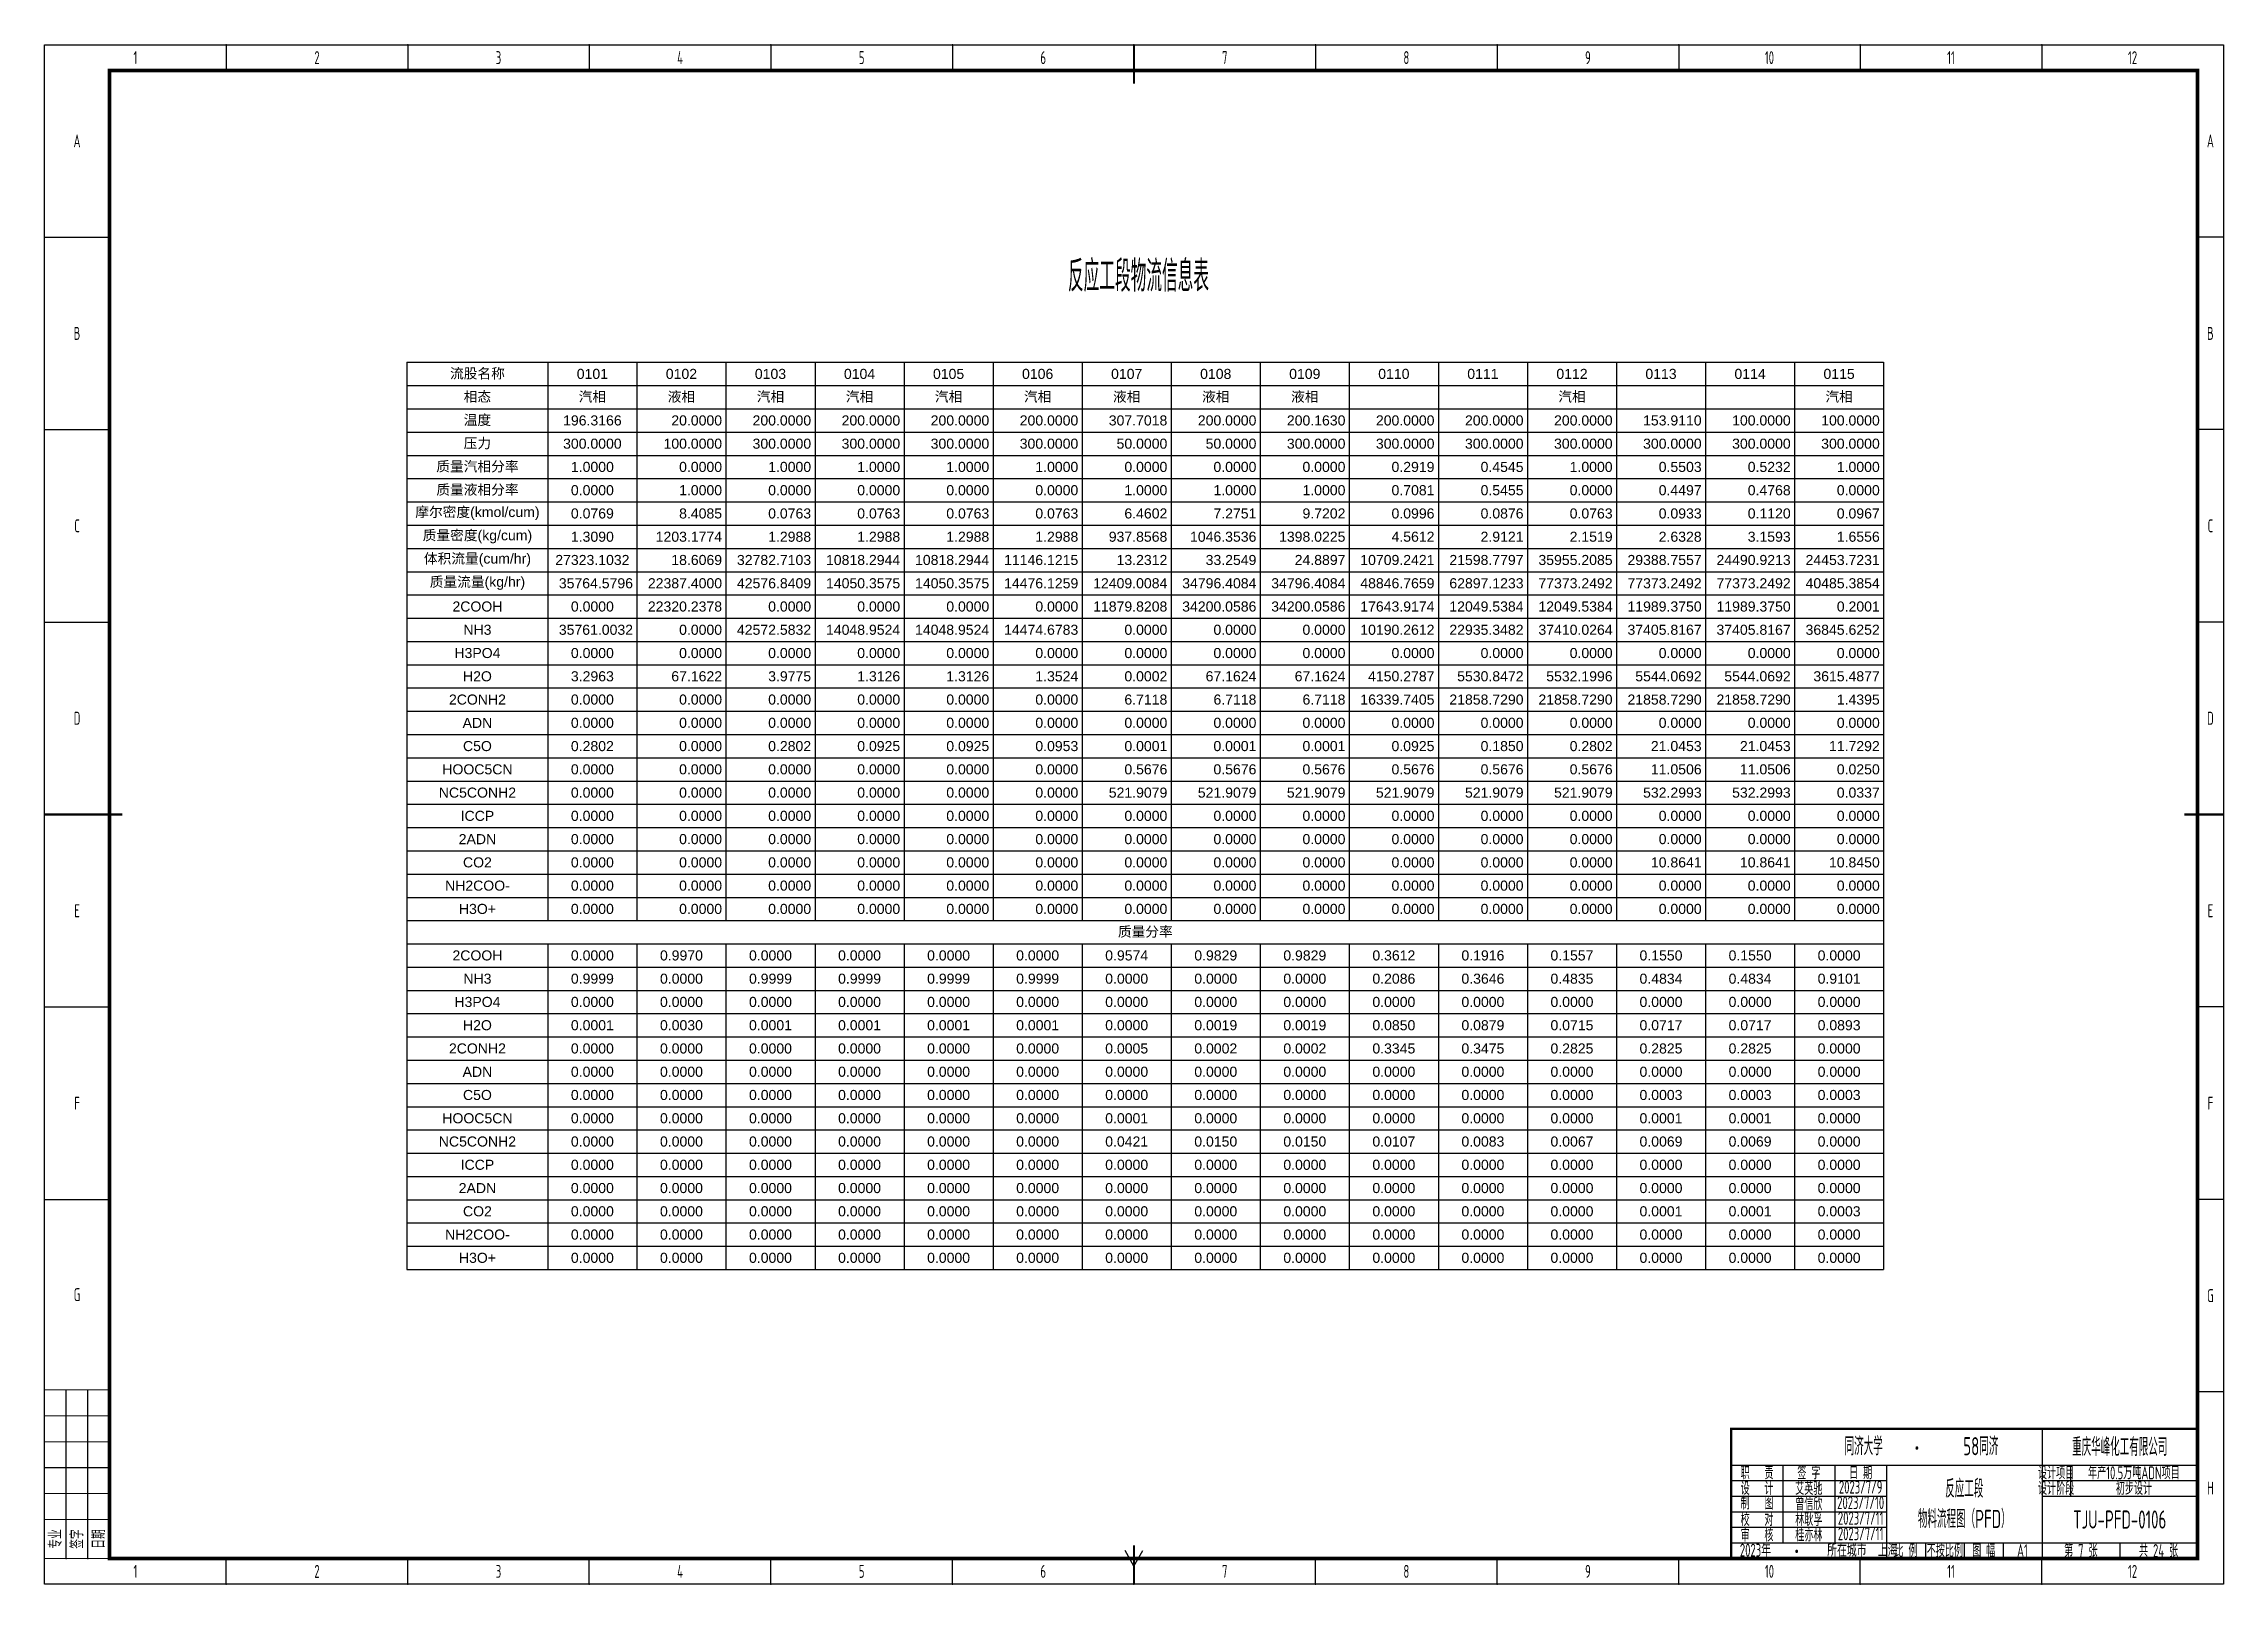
# Model space of a CAD drawing. Header units: millimetres. Extents: x 442 to 10185, y 1370 to 5122.
# Drawn here: x 6220 to 7062, y 3772 to 4367 of the extents above; entities that cross this region are included whole.
import ezdxf

# ---------------------------------------------------------------- set-up
doc = ezdxf.new("R2010")
doc.units = ezdxf.units.MM
for name, color, linetype, lineweight in [('05-图框与标题栏', 7, 'Continuous', 25), ('09-文本', 7, 'Continuous', 25), ('15-物流表及物流信息标识', 7, 'Continuous', 25)]:
    doc.layers.add(name, color=color, linetype=linetype, lineweight=lineweight)
doc.layers.add('TITLE', color=7, linetype='Continuous')
doc.styles.add('5-gbcbig', font='gbenor.shx', dxfattribs={"width": 0.7, "height": 5, "bigfont": 'gbcbig.shx'})
doc.styles.add('7-gbcbig', font='gbenor.shx', dxfattribs={"width": 0.7, "height": 7, "bigfont": 'gbcbig.shx'})
doc.styles.get("Standard").update_dxf_attribs({"font": 'arial.ttf'})
doc.styles.add('工程字', font='gbenor.shx', dxfattribs={"bigfont": 'gbcbig.shx'})

msp = doc.modelspace()

# ---------------------------------------------------------------- texts
at = {"layer": '05-图框与标题栏', "attachment_point": 5}
for s, width, gutter_width, heights, insert, char_height, style in [('1', 70.0833, 25, [0], (6255.63, 4361.61), 5, '5-gbcbig'), ('2', 70.0833, 12.5, [0], (6325.72, 4361.61), 5, '5-gbcbig'), ('3', 70.0833, 25, [0], (6395.8, 4361.61), 5, '5-gbcbig'), ('4', 70.0833, 25, [0], (6465.88, 4361.61), 5, '5-gbcbig'), ('5', 70.0833, 25, [0], (6535.97, 4361.61), 5, '5-gbcbig'), ('6', 70.0833, 25, [0], (6606.05, 4361.61), 5, '5-gbcbig'), ('7', 70.0833, 25, [0], (6676.13, 4361.61), 5, '5-gbcbig'), ('8', 70.0833, 25, [0], (6746.22, 4361.61), 5, '5-gbcbig'), ('9', 70.0833, 25, [0], (6816.3, 4361.61), 5, '5-gbcbig'), ('10', 70.0833, 25, [0], (6886.38, 4361.61), 5, '5-gbcbig'), ('11', 70.0833, 25, [0], (6956.47, 4361.61), 5, '5-gbcbig'), ('12', 70.0833, 25, [0], (7026.55, 4361.61), 5, '5-gbcbig'), ('A', 25, 25, [0], (6233.09, 4329.48), 5, '5-gbcbig'), ('A', 10, 25, [0], (7056.59, 4329.48), 5, '5-gbcbig'), ('B', 25, 25, [0], (6233.09, 4255.23), 5, '5-gbcbig'), ('B', 10, 25, [0], (7056.59, 4255.23), 5, '5-gbcbig'), ('C', 25, 25, [0], (6233.09, 4180.98), 5, '5-gbcbig'), ('C', 10, 25, [0], (7056.59, 4180.98), 5, '5-gbcbig'), ('D', 25, 25, [0], (6233.09, 4106.73), 5, '5-gbcbig'), ('D', 10, 25, [0], (7056.59, 4106.73), 5, '5-gbcbig'), ('E', 25, 25, [0], (6233.09, 4032.48), 5, '5-gbcbig'), ('E', 10, 25, [0], (7056.59, 4032.48), 5, '5-gbcbig'), ('F', 25, 25, [0], (6233.09, 3958.23), 5, '5-gbcbig'), ('F', 10, 25, [0], (7056.59, 3958.23), 5, '5-gbcbig'), ('G', 25, 25, [0], (6233.09, 3884.36), 5, '5-gbcbig'), ('G', 10, 25, [0], (7056.59, 3883.98), 5, '5-gbcbig'), ('重庆华峰化工有限公司', 60, 25, [0], (7021.59, 3825.61), 7, '7-gbcbig'), ('职   责', 20, 25, [0], (6881.59, 3815.61), 5, '5-gbcbig'), ('签 字', 20, 25, [0], (6901.59, 3815.61), 5, '5-gbcbig'), ('日 期', 20, 25, [0], (6921.59, 3815.61), 5, '5-gbcbig'), ('设计项目', 15, 25, [0], (6997.04, 3815.61), 5, '5-gbcbig'), ('设   计', 20, 25, [0], (6881.59, 3809.61), 5, '5-gbcbig'), ('制   图', 20, 25, [0], (6881.59, 3803.97), 5, '5-gbcbig'), ('艾英驰', 20, 25, [0], (6901.59, 3809.61), 5, '5-gbcbig'), ('曾信欣', 20, 25, [0], (6901.59, 3803.61), 5, '5-gbcbig'), ('2023/7/10', 20, 25, [0], (6921.59, 3804.11), 5, '5-gbcbig'), ('2023/7/9', 20, 25, [0], (6921.59, 3810.11), 5, '5-gbcbig'), ('设计阶段', 15, 25, [0], (6997.04, 3809.61), 5, '5-gbcbig'), ('H', 10, 25, [0], (7056.59, 3809.73), 5, '5-gbcbig'), ('校   对', 20, 25, [0], (6881.59, 3797.61), 5, '5-gbcbig'), ('林耿孚', 20, 25, [0], (6901.59, 3797.61), 5, '5-gbcbig'), ('2023/7/11', 20, 25, [0], (6921.59, 3798.11), 5, '5-gbcbig'), ('TJU-PFD-0106', 60, 25, [12.52], (7021.59, 3797.61), 7, '7-gbcbig'), ('审   核', 20, 25, [0], (6881.59, 3791.61), 5, '5-gbcbig'), ('桂亦林', 20, 25, [0], (6901.59, 3791.61), 5, '5-gbcbig'), ('2023/7/11', 20, 25, [0], (6921.59, 3792.11), 5, '5-gbcbig'), ('比 例', 15, 25, [0], (6939.09, 3785.61), 5, '5-gbcbig'), ('不按比例', 15, 25, [0], (6954.09, 3785.61), 5, '5-gbcbig'), ('图 幅', 15, 25, [0], (6969.09, 3785.61), 5, '5-gbcbig'), ('A1', 14.9167, 25, [0], (6984.05, 3785.61), 5, '5-gbcbig'), ('第 7 张', 30, 25, [0], (7006.59, 3785.61), 5, '5-gbcbig'), ('共 24 张', 30, 25, [0], (7036.59, 3785.61), 5, '5-gbcbig'), ('1', 70.0833, 25, [0], (6255.63, 3777.61), 5, '5-gbcbig'), ('2', 70.0833, 25, [0], (6325.72, 3777.61), 5, '5-gbcbig'), ('3', 70.0833, 25, [0], (6395.8, 3777.61), 5, '5-gbcbig'), ('4', 70.0833, 25, [0], (6465.88, 3777.61), 5, '5-gbcbig'), ('5', 70.0833, 25, [0], (6535.97, 3777.61), 5, '5-gbcbig'), ('6', 70.0833, 25, [0], (6606.05, 3777.61), 5, '5-gbcbig'), ('7', 70.0833, 25, [0], (6676.13, 3777.61), 5, '5-gbcbig'), ('8', 70.0833, 25, [0], (6746.22, 3777.61), 5, '5-gbcbig'), ('9', 70.0833, 25, [0], (6816.3, 3777.61), 5, '5-gbcbig'), ('10', 70.0833, 25, [0], (6886.38, 3777.61), 5, '5-gbcbig'), ('11', 70.0833, 25, [0], (6956.47, 3777.61), 5, '5-gbcbig'), ('12', 70.0833, 25, [0], (7026.55, 3777.61), 5, '5-gbcbig')]:
    msp.add_mtext_dynamic_manual_height_columns(s, width=width, gutter_width=gutter_width, heights=heights, dxfattribs=dict(at, insert=insert, char_height=char_height, style=style))
at = {"layer": '05-图框与标题栏'}
for s, insert, char_height, width, attachment_point, style in [('\\pi5.78018;同济大学             ', (6909.62, 3825.88), 7, 32.2593, 4, '7-gbcbig'), ('58同济          ', (6967.96, 3825.88), 7, 32.2593, 5, '7-gbcbig'), (' 2023{\\W0.8;年          所在城市  上海}', (6873.07, 3785.77), 5, 67.5295, 4, '5-gbcbig'), ('{\\fFangSong|b0|i0|c134|p49;\\W0.8;·}', (6894.16, 3787.75), 5, 18.9039, 1, '5-gbcbig')]:
    msp.add_mtext(s, dxfattribs=dict(at, insert=insert, char_height=char_height, width=width, attachment_point=attachment_point, style=style))
at = {"layer": '05-图框与标题栏', "insert": (6940.59, 3827.61), "char_height": 5, "width": 31.5065, "attachment_point": 1}
msp.add_mtext('{\\fFangSong|b0|i0|c134|p49;\\W0.8;·}', dxfattribs=at)
at = {"layer": '05-图框与标题栏', "char_height": 5, "attachment_point": 5, "rotation": 90, "style": '工程字'}
for s, insert in [('专业', (6224.76, 3790.11)), ('签字', (6233.09, 3790.11)), ('日期', (6241.42, 3790.11))]:
    msp.add_mtext_dynamic_manual_height_columns(s, width=8.3333, gutter_width=25, heights=[0], dxfattribs=dict(at, insert=insert))
at = {"layer": '09-文本', "attachment_point": 5}
for s, width, gutter_width, insert, char_height, style in [('反应工段\\P物料流程图（PFD）', 60, 12.5, (6961.59, 3803.61), 7, '7-gbcbig'), ('年产10.5万吨ADN项目', 49.0599, 35, (7027.06, 3815.61), 5, '5-gbcbig'), ('初步设计', 48.9999, 12.5, (7027.09, 3809.61), 5, '5-gbcbig')]:
    msp.add_mtext_dynamic_manual_height_columns(s, width=width, gutter_width=gutter_width, heights=[0], dxfattribs=dict(at, insert=insert, char_height=char_height, style=style))
at = {"layer": '15-物流表及物流信息标识', "insert": (6568.58, 4283.32), "char_height": 12, "attachment_point": 1, "style": '7-gbcbig'}
msp.add_mtext_dynamic_manual_height_columns('\\pi47.03208;反应工段物流信息表', width=147.892, gutter_width=25, heights=[27.78], dxfattribs=at)

# ---------------------------------------------------------------- blocks, each defined once
blk = doc.blocks.new('*T28')
at = {"color": 0, "linetype": 'ByBlock', "lineweight": -2, "transparency": 16777216}
for p, q in [((0, 0), (570, 0)), ((0, 0), (0, -215.38)), ((54.38, 0), (54.38, -215.38)), ((88.75, 0), (88.75, -215.38)), ((123.12, 0), (123.12, -215.38)), ((157.5, 0), (157.5, -215.38)), ((191.88, 0), (191.88, -215.38)), ((226.25, 0), (226.25, -215.38)), ((260.62, 0), (260.62, -215.38)), ((295, 0), (295, -215.38)), ((329.38, 0), (329.38, -215.38)), ((363.75, 0), (363.75, -215.38)), ((398.12, 0), (398.12, -215.38)), ((432.5, 0), (432.5, -215.38)), ((466.88, 0), (466.88, -215.38)), ((501.25, 0), (501.25, -215.38)), ((535.62, 0), (535.62, -215.38)), ((570, 0), (570, -350)), ((0, -8.97), (570, -8.97)), ((0, -17.95), (570, -17.95)), ((0, -26.92), (570, -26.92)), ((0, -35.9), (570, -35.9)), ((0, -44.87), (570, -44.87)), ((0, -53.85), (570, -53.85)), ((0, -62.82), (570, -62.82)), ((0, -71.79), (570, -71.79)), ((0, -80.77), (570, -80.77)), ((0, -89.74), (570, -89.74)), ((0, -98.72), (570, -98.72)), ((0, -107.69), (570, -107.69)), ((0, -116.67), (570, -116.67)), ((0, -125.64), (570, -125.64)), ((0, -134.62), (570, -134.62)), ((0, -143.59), (570, -143.59)), ((0, -152.56), (570, -152.56)), ((0, -161.54), (570, -161.54)), ((0, -170.51), (570, -170.51)), ((0, -179.49), (570, -179.49)), ((0, -188.46), (570, -188.46)), ((0, -197.44), (570, -197.44)), ((0, -206.41), (570, -206.41)), ((0, -224.36), (0, -350)), ((54.38, -224.36), (54.38, -350)), ((88.75, -224.36), (88.75, -350)), ((123.12, -224.36), (123.12, -350)), ((157.5, -224.36), (157.5, -350)), ((191.88, -224.36), (191.88, -350)), ((226.25, -224.36), (226.25, -350)), ((260.62, -224.36), (260.62, -350)), ((295, -224.36), (295, -350)), ((329.38, -224.36), (329.38, -350)), ((363.75, -224.36), (363.75, -350)), ((398.12, -224.36), (398.12, -350)), ((432.5, -224.36), (432.5, -350)), ((466.88, -224.36), (466.88, -350)), ((501.25, -224.36), (501.25, -350)), ((535.62, -224.36), (535.62, -350)), ((0, -233.33), (570, -233.33)), ((0, -242.31), (570, -242.31)), ((0, -251.28), (570, -251.28)), ((0, -260.26), (570, -260.26)), ((0, -269.23), (570, -269.23)), ((0, -278.21), (570, -278.21)), ((0, -287.18), (570, -287.18)), ((0, -296.15), (570, -296.15)), ((0, -305.13), (570, -305.13)), ((0, -314.1), (570, -314.1)), ((0, -323.08), (570, -323.08)), ((0, -332.05), (570, -332.05)), ((0, -341.03), (570, -341.03)), ((0, -350), (570, -350))]:
    blk.add_line(p, q, dxfattribs=at)
at = {"linetype": 'ByBlock', "lineweight": -2, "transparency": 16777216}
for p, q in [((0, -215.38), (570, -215.38)), ((0, -215.38), (0, -224.36)), ((0, -224.36), (570, -224.36))]:
    blk.add_line(p, q, dxfattribs=at)
at = {"color": 0, "transparency": 16777216, "char_height": 3.8806}
for s, insert, width, attachment_point in [('{\\fArial|b0|i0|c0;\\C7;流股名称', (27.19, -4.49), 51.375, 5), ('{\\fArial|b0|i0|c0;\\C7;0101', (71.56, -4.49), 31.375, 5), ('{\\fArial|b0|i0|c0;\\C7;0102', (105.94, -4.49), 31.375, 5), ('{\\fArial|b0|i0|c0;\\C7;0103', (140.31, -4.49), 31.375, 5), ('{\\fArial|b0|i0|c0;\\C7;0104', (174.69, -4.49), 31.375, 5), ('{\\fArial|b0|i0|c0;\\C7;0105', (209.06, -4.49), 31.375, 5), ('{\\fArial|b0|i0|c0;\\C7;0106', (243.44, -4.49), 31.375, 5), ('{\\fArial|b0|i0|c0;\\C7;0107', (277.81, -4.49), 31.375, 5), ('{\\fArial|b0|i0|c0;\\C7;0108', (312.19, -4.49), 31.375, 5), ('{\\fArial|b0|i0|c0;\\C7;0109', (346.56, -4.49), 31.375, 5), ('{\\fArial|b0|i0|c0;\\C7;0110', (380.94, -4.49), 31.375, 5), ('{\\fArial|b0|i0|c0;\\C7;0111', (415.31, -4.49), 31.375, 5), ('{\\fArial|b0|i0|c0;\\C7;0112', (449.69, -4.49), 31.375, 5), ('{\\fArial|b0|i0|c0;\\C7;0113', (484.06, -4.49), 31.375, 5), ('{\\fArial|b0|i0|c0;\\C7;0114', (518.44, -4.49), 31.375, 5), ('{\\fArial|b0|i0|c0;\\C7;0115', (552.81, -4.49), 31.375, 5), ('{\\fArial|b0|i0|c0;\\C7;相态', (27.19, -13.46), 51.375, 5), ('{\\fArial|b0|i0|c0;\\C7;汽相', (71.56, -13.46), 31.375, 5), ('{\\fArial|b0|i0|c0;\\C7;液相', (105.94, -13.46), 31.375, 5), ('{\\fArial|b0|i0|c0;\\C7;汽相', (140.31, -13.46), 31.375, 5), ('{\\fArial|b0|i0|c0;\\C7;汽相', (174.69, -13.46), 31.375, 5), ('{\\fArial|b0|i0|c0;\\C7;汽相', (209.06, -13.46), 31.375, 5), ('{\\fArial|b0|i0|c0;\\C7;汽相', (243.44, -13.46), 31.375, 5), ('{\\fArial|b0|i0|c0;\\C7;液相', (277.81, -13.46), 31.375, 5), ('{\\fArial|b0|i0|c0;\\C7;液相', (312.19, -13.46), 31.375, 5), ('{\\fArial|b0|i0|c0;\\C7;液相', (346.56, -13.46), 31.375, 5), ('{\\fArial|b0|i0|c0;\\C7;汽相', (449.69, -13.46), 31.375, 5), ('{\\fArial|b0|i0|c0;\\C7;汽相', (552.81, -13.46), 31.375, 5), ('{\\fArial|b0|i0|c0;\\C7;温度', (27.19, -22.44), 51.375, 5), ('{\\fArial|b0|i0|c0;\\C7;196.3166', (71.56, -22.44), 31.375, 5), ('{\\fArial|b0|i0|c0;\\C7;20.0000', (121.62, -22.44), 31.375, 6), ('{\\fArial|b0|i0|c0;\\C7;200.0000', (156, -22.44), 31.375, 6), ('{\\fArial|b0|i0|c0;\\C7;200.0000', (190.38, -22.44), 31.375, 6), ('{\\fArial|b0|i0|c0;\\C7;200.0000', (224.75, -22.44), 31.375, 6), ('{\\fArial|b0|i0|c0;\\C7;200.0000', (259.12, -22.44), 31.375, 6), ('{\\fArial|b0|i0|c0;\\C7;307.7018', (293.5, -22.44), 31.375, 6), ('{\\fArial|b0|i0|c0;\\C7;200.0000', (327.88, -22.44), 31.375, 6), ('{\\fArial|b0|i0|c0;\\C7;200.1630', (362.25, -22.44), 31.375, 6), ('{\\fArial|b0|i0|c0;\\C7;200.0000', (396.62, -22.44), 31.375, 6), ('{\\fArial|b0|i0|c0;\\C7;200.0000', (431, -22.44), 31.375, 6), ('{\\fArial|b0|i0|c0;\\C7;200.0000', (465.38, -22.44), 31.375, 6), ('{\\fArial|b0|i0|c0;\\C7;153.9110', (499.75, -22.44), 31.375, 6), ('{\\fArial|b0|i0|c0;\\C7;100.0000', (534.12, -22.44), 31.375, 6), ('{\\fArial|b0|i0|c0;\\C7;100.0000', (568.5, -22.44), 31.375, 6), ('{\\fArial|b0|i0|c0;\\C7;压力', (27.19, -31.41), 51.375, 5), ('{\\fArial|b0|i0|c0;\\C7;300.0000', (71.56, -31.41), 31.375, 5), ('{\\fArial|b0|i0|c0;\\C7;100.0000', (121.62, -31.41), 31.375, 6), ('{\\fArial|b0|i0|c0;\\C7;300.0000', (156, -31.41), 31.375, 6), ('{\\fArial|b0|i0|c0;\\C7;300.0000', (190.38, -31.41), 31.375, 6), ('{\\fArial|b0|i0|c0;\\C7;300.0000', (224.75, -31.41), 31.375, 6), ('{\\fArial|b0|i0|c0;\\C7;300.0000', (259.12, -31.41), 31.375, 6), ('{\\fArial|b0|i0|c0;\\C7;50.0000', (293.5, -31.41), 31.375, 6), ('{\\fArial|b0|i0|c0;\\C7;50.0000', (327.88, -31.41), 31.375, 6), ('{\\fArial|b0|i0|c0;\\C7;300.0000', (362.25, -31.41), 31.375, 6), ('{\\fArial|b0|i0|c0;\\C7;300.0000', (396.62, -31.41), 31.375, 6), ('{\\fArial|b0|i0|c0;\\C7;300.0000', (431, -31.41), 31.375, 6), ('{\\fArial|b0|i0|c0;\\C7;300.0000', (465.38, -31.41), 31.375, 6), ('{\\fArial|b0|i0|c0;\\C7;300.0000', (499.75, -31.41), 31.375, 6), ('{\\fArial|b0|i0|c0;\\C7;300.0000', (534.12, -31.41), 31.375, 6), ('{\\fArial|b0|i0|c0;\\C7;300.0000', (568.5, -31.41), 31.375, 6), ('{\\fArial|b0|i0|c0;\\C7;质量汽相分率', (27.19, -40.38), 51.375, 5), ('{\\fArial|b0|i0|c0;\\C7;1.0000', (71.56, -40.38), 31.375, 5), ('{\\fArial|b0|i0|c0;\\C7;0.0000', (121.62, -40.38), 31.375, 6), ('{\\fArial|b0|i0|c0;\\C7;1.0000', (156, -40.38), 31.375, 6), ('{\\fArial|b0|i0|c0;\\C7;1.0000', (190.38, -40.38), 31.375, 6), ('{\\fArial|b0|i0|c0;\\C7;1.0000', (224.75, -40.38), 31.375, 6), ('{\\fArial|b0|i0|c0;\\C7;1.0000', (259.12, -40.38), 31.375, 6), ('{\\fArial|b0|i0|c0;\\C7;0.0000', (293.5, -40.38), 31.375, 6), ('{\\fArial|b0|i0|c0;\\C7;0.0000', (327.88, -40.38), 31.375, 6), ('{\\fArial|b0|i0|c0;\\C7;0.0000', (362.25, -40.38), 31.375, 6), ('{\\fArial|b0|i0|c0;\\C7;0.2919', (396.62, -40.38), 31.375, 6), ('{\\fArial|b0|i0|c0;\\C7;0.4545', (431, -40.38), 31.375, 6), ('{\\fArial|b0|i0|c0;\\C7;1.0000', (465.38, -40.38), 31.375, 6), ('{\\fArial|b0|i0|c0;\\C7;0.5503', (499.75, -40.38), 31.375, 6), ('{\\fArial|b0|i0|c0;\\C7;0.5232', (534.12, -40.38), 31.375, 6), ('{\\fArial|b0|i0|c0;\\C7;1.0000', (568.5, -40.38), 31.375, 6), ('{\\fArial|b0|i0|c0;\\C7;质量液相分率', (27.19, -49.36), 51.375, 5), ('{\\fArial|b0|i0|c0;\\C7;0.0000', (71.56, -49.36), 31.375, 5), ('{\\fArial|b0|i0|c0;\\C7;1.0000', (121.62, -49.36), 31.375, 6), ('{\\fArial|b0|i0|c0;\\C7;0.0000', (156, -49.36), 31.375, 6), ('{\\fArial|b0|i0|c0;\\C7;0.0000', (190.38, -49.36), 31.375, 6), ('{\\fArial|b0|i0|c0;\\C7;0.0000', (224.75, -49.36), 31.375, 6), ('{\\fArial|b0|i0|c0;\\C7;0.0000', (259.12, -49.36), 31.375, 6), ('{\\fArial|b0|i0|c0;\\C7;1.0000', (293.5, -49.36), 31.375, 6), ('{\\fArial|b0|i0|c0;\\C7;1.0000', (327.88, -49.36), 31.375, 6), ('{\\fArial|b0|i0|c0;\\C7;1.0000', (362.25, -49.36), 31.375, 6), ('{\\fArial|b0|i0|c0;\\C7;0.7081', (396.62, -49.36), 31.375, 6), ('{\\fArial|b0|i0|c0;\\C7;0.5455', (431, -49.36), 31.375, 6), ('{\\fArial|b0|i0|c0;\\C7;0.0000', (465.38, -49.36), 31.375, 6), ('{\\fArial|b0|i0|c0;\\C7;0.4497', (499.75, -49.36), 31.375, 6), ('{\\fArial|b0|i0|c0;\\C7;0.4768', (534.12, -49.36), 31.375, 6), ('{\\fArial|b0|i0|c0;\\C7;0.0000', (568.5, -49.36), 31.375, 6), ('{\\fArial|b0|i0|c0;\\C7;摩尔密度(kmol/cum)', (27.19, -58.33), 51.375, 5), ('{\\fArial|b0|i0|c0;\\C7;0.0769', (71.56, -58.33), 31.375, 5), ('{\\fArial|b0|i0|c0;\\C7;8.4085', (121.62, -58.33), 31.375, 6), ('{\\fArial|b0|i0|c0;\\C7;0.0763', (156, -58.33), 31.375, 6), ('{\\fArial|b0|i0|c0;\\C7;0.0763', (190.38, -58.33), 31.375, 6), ('{\\fArial|b0|i0|c0;\\C7;0.0763', (224.75, -58.33), 31.375, 6), ('{\\fArial|b0|i0|c0;\\C7;0.0763', (259.12, -58.33), 31.375, 6), ('{\\fArial|b0|i0|c0;\\C7;6.4602', (293.5, -58.33), 31.375, 6), ('{\\fArial|b0|i0|c0;\\C7;7.2751', (327.88, -58.33), 31.375, 6), ('{\\fArial|b0|i0|c0;\\C7;9.7202', (362.25, -58.33), 31.375, 6), ('{\\fArial|b0|i0|c0;\\C7;0.0996', (396.62, -58.33), 31.375, 6), ('{\\fArial|b0|i0|c0;\\C7;0.0876', (431, -58.33), 31.375, 6), ('{\\fArial|b0|i0|c0;\\C7;0.0763', (465.38, -58.33), 31.375, 6), ('{\\fArial|b0|i0|c0;\\C7;0.0933', (499.75, -58.33), 31.375, 6), ('{\\fArial|b0|i0|c0;\\C7;0.1120', (534.12, -58.33), 31.375, 6), ('{\\fArial|b0|i0|c0;\\C7;0.0967', (568.5, -58.33), 31.375, 6), ('{\\fArial|b0|i0|c0;\\C7;质量密度(kg/cum)', (27.19, -67.31), 51.375, 5), ('{\\fArial|b0|i0|c0;\\C7;1.3090', (71.56, -67.31), 31.375, 5), ('{\\fArial|b0|i0|c0;\\C7;1203.1774', (121.62, -67.31), 31.375, 6), ('{\\fArial|b0|i0|c0;\\C7;1.2988', (156, -67.31), 31.375, 6), ('{\\fArial|b0|i0|c0;\\C7;1.2988', (190.38, -67.31), 31.375, 6), ('{\\fArial|b0|i0|c0;\\C7;1.2988', (224.75, -67.31), 31.375, 6), ('{\\fArial|b0|i0|c0;\\C7;1.2988', (259.12, -67.31), 31.375, 6), ('{\\fArial|b0|i0|c0;\\C7;937.8568', (293.5, -67.31), 31.375, 6), ('{\\fArial|b0|i0|c0;\\C7;1046.3536', (327.88, -67.31), 31.375, 6), ('{\\fArial|b0|i0|c0;\\C7;1398.0225', (362.25, -67.31), 31.375, 6), ('{\\fArial|b0|i0|c0;\\C7;4.5612', (396.62, -67.31), 31.375, 6), ('{\\fArial|b0|i0|c0;\\C7;2.9121', (431, -67.31), 31.375, 6), ('{\\fArial|b0|i0|c0;\\C7;2.1519', (465.38, -67.31), 31.375, 6), ('{\\fArial|b0|i0|c0;\\C7;2.6328', (499.75, -67.31), 31.375, 6), ('{\\fArial|b0|i0|c0;\\C7;3.1593', (534.12, -67.31), 31.375, 6), ('{\\fArial|b0|i0|c0;\\C7;1.6556', (568.5, -67.31), 31.375, 6), ('{\\fArial|b0|i0|c0;\\C7;体积流量(cum/hr)', (27.19, -76.28), 51.375, 5), ('{\\fArial|b0|i0|c0;\\C7;27323.1032', (71.56, -76.28), 31.375, 5), ('{\\fArial|b0|i0|c0;\\C7;18.6069', (121.62, -76.28), 31.375, 6), ('{\\fArial|b0|i0|c0;\\C7;32782.7103', (156, -76.28), 31.375, 6), ('{\\fArial|b0|i0|c0;\\C7;10818.2944', (190.38, -76.28), 31.375, 6), ('{\\fArial|b0|i0|c0;\\C7;10818.2944', (224.75, -76.28), 31.375, 6), ('{\\fArial|b0|i0|c0;\\C7;11146.1215', (259.12, -76.28), 31.375, 6), ('{\\fArial|b0|i0|c0;\\C7;13.2312', (293.5, -76.28), 31.375, 6), ('{\\fArial|b0|i0|c0;\\C7;33.2549', (327.88, -76.28), 31.375, 6), ('{\\fArial|b0|i0|c0;\\C7;24.8897', (362.25, -76.28), 31.375, 6), ('{\\fArial|b0|i0|c0;\\C7;10709.2421', (396.62, -76.28), 31.375, 6), ('{\\fArial|b0|i0|c0;\\C7;21598.7797', (431, -76.28), 31.375, 6), ('{\\fArial|b0|i0|c0;\\C7;35955.2085', (465.38, -76.28), 31.375, 6), ('{\\fArial|b0|i0|c0;\\C7;29388.7557', (499.75, -76.28), 31.375, 6), ('{\\fArial|b0|i0|c0;\\C7;24490.9213', (534.12, -76.28), 31.375, 6), ('{\\fArial|b0|i0|c0;\\C7;24453.7231', (568.5, -76.28), 31.375, 6), ('{\\fArial|b0|i0|c0;\\C7;质量流量(kg/hr)', (27.19, -85.26), 51.375, 5), ('{\\fArial|b0|i0|c0;\\C7;35764.5796', (87.25, -85.26), 31.375, 6), ('{\\fArial|b0|i0|c0;\\C7;22387.4000', (121.62, -85.26), 31.375, 6), ('{\\fArial|b0|i0|c0;\\C7;42576.8409', (156, -85.26), 31.375, 6), ('{\\fArial|b0|i0|c0;\\C7;14050.3575', (190.38, -85.26), 31.375, 6), ('{\\fArial|b0|i0|c0;\\C7;14050.3575', (224.75, -85.26), 31.375, 6), ('{\\fArial|b0|i0|c0;\\C7;14476.1259', (259.12, -85.26), 31.375, 6), ('{\\fArial|b0|i0|c0;\\C7;12409.0084', (293.5, -85.26), 31.375, 6), ('{\\fArial|b0|i0|c0;\\C7;34796.4084', (327.88, -85.26), 31.375, 6), ('{\\fArial|b0|i0|c0;\\C7;34796.4084', (362.25, -85.26), 31.375, 6), ('{\\fArial|b0|i0|c0;\\C7;48846.7659', (396.62, -85.26), 31.375, 6), ('{\\fArial|b0|i0|c0;\\C7;62897.1233', (431, -85.26), 31.375, 6), ('{\\fArial|b0|i0|c0;\\C7;77373.2492', (465.38, -85.26), 31.375, 6), ('{\\fArial|b0|i0|c0;\\C7;77373.2492', (499.75, -85.26), 31.375, 6), ('{\\fArial|b0|i0|c0;\\C7;77373.2492', (534.12, -85.26), 31.375, 6), ('{\\fArial|b0|i0|c0;\\C7;40485.3854', (568.5, -85.26), 31.375, 6), ('{\\fArial|b0|i0|c0;\\C7;2COOH', (27.19, -94.23), 51.375, 5), ('{\\fArial|b0|i0|c0;\\C7;0.0000', (71.56, -94.23), 31.375, 5), ('{\\fArial|b0|i0|c0;\\C7;22320.2378', (121.62, -94.23), 31.375, 6), ('{\\fArial|b0|i0|c0;\\C7;0.0000', (156, -94.23), 31.375, 6), ('{\\fArial|b0|i0|c0;\\C7;0.0000', (190.38, -94.23), 31.375, 6), ('{\\fArial|b0|i0|c0;\\C7;0.0000', (224.75, -94.23), 31.375, 6), ('{\\fArial|b0|i0|c0;\\C7;0.0000', (259.12, -94.23), 31.375, 6), ('{\\fArial|b0|i0|c0;\\C7;11879.8208', (293.5, -94.23), 31.375, 6), ('{\\fArial|b0|i0|c0;\\C7;34200.0586', (327.88, -94.23), 31.375, 6), ('{\\fArial|b0|i0|c0;\\C7;34200.0586', (362.25, -94.23), 31.375, 6), ('{\\fArial|b0|i0|c0;\\C7;17643.9174', (396.62, -94.23), 31.375, 6), ('{\\fArial|b0|i0|c0;\\C7;12049.5384', (431, -94.23), 31.375, 6), ('{\\fArial|b0|i0|c0;\\C7;12049.5384', (465.38, -94.23), 31.375, 6), ('{\\fArial|b0|i0|c0;\\C7;11989.3750', (499.75, -94.23), 31.375, 6), ('{\\fArial|b0|i0|c0;\\C7;11989.3750', (534.12, -94.23), 31.375, 6), ('{\\fArial|b0|i0|c0;\\C7;0.2001', (568.5, -94.23), 31.375, 6), ('{\\fArial|b0|i0|c0;\\C7;NH3', (27.19, -103.21), 51.375, 5), ('{\\fArial|b0|i0|c0;\\C7;35761.0032', (87.25, -103.21), 31.375, 6), ('{\\fArial|b0|i0|c0;\\C7;0.0000', (121.62, -103.21), 31.375, 6), ('{\\fArial|b0|i0|c0;\\C7;42572.5832', (156, -103.21), 31.375, 6), ('{\\fArial|b0|i0|c0;\\C7;14048.9524', (190.38, -103.21), 31.375, 6), ('{\\fArial|b0|i0|c0;\\C7;14048.9524', (224.75, -103.21), 31.375, 6), ('{\\fArial|b0|i0|c0;\\C7;14474.6783', (259.12, -103.21), 31.375, 6), ('{\\fArial|b0|i0|c0;\\C7;0.0000', (293.5, -103.21), 31.375, 6), ('{\\fArial|b0|i0|c0;\\C7;0.0000', (327.88, -103.21), 31.375, 6), ('{\\fArial|b0|i0|c0;\\C7;0.0000', (362.25, -103.21), 31.375, 6), ('{\\fArial|b0|i0|c0;\\C7;10190.2612', (396.62, -103.21), 31.375, 6), ('{\\fArial|b0|i0|c0;\\C7;22935.3482', (431, -103.21), 31.375, 6), ('{\\fArial|b0|i0|c0;\\C7;37410.0264', (465.38, -103.21), 31.375, 6), ('{\\fArial|b0|i0|c0;\\C7;37405.8167', (499.75, -103.21), 31.375, 6), ('{\\fArial|b0|i0|c0;\\C7;37405.8167', (534.12, -103.21), 31.375, 6), ('{\\fArial|b0|i0|c0;\\C7;36845.6252', (568.5, -103.21), 31.375, 6), ('{\\fArial|b0|i0|c0;\\C7;H3PO4', (27.19, -112.18), 51.375, 5), ('{\\fArial|b0|i0|c0;\\C7;0.0000', (71.56, -112.18), 31.375, 5), ('{\\fArial|b0|i0|c0;\\C7;0.0000', (121.62, -112.18), 31.375, 6), ('{\\fArial|b0|i0|c0;\\C7;0.0000', (156, -112.18), 31.375, 6), ('{\\fArial|b0|i0|c0;\\C7;0.0000', (190.38, -112.18), 31.375, 6), ('{\\fArial|b0|i0|c0;\\C7;0.0000', (224.75, -112.18), 31.375, 6), ('{\\fArial|b0|i0|c0;\\C7;0.0000', (259.12, -112.18), 31.375, 6), ('{\\fArial|b0|i0|c0;\\C7;0.0000', (293.5, -112.18), 31.375, 6), ('{\\fArial|b0|i0|c0;\\C7;0.0000', (327.88, -112.18), 31.375, 6), ('{\\fArial|b0|i0|c0;\\C7;0.0000', (362.25, -112.18), 31.375, 6), ('{\\fArial|b0|i0|c0;\\C7;0.0000', (396.62, -112.18), 31.375, 6), ('{\\fArial|b0|i0|c0;\\C7;0.0000', (431, -112.18), 31.375, 6), ('{\\fArial|b0|i0|c0;\\C7;0.0000', (465.38, -112.18), 31.375, 6), ('{\\fArial|b0|i0|c0;\\C7;0.0000', (499.75, -112.18), 31.375, 6), ('{\\fArial|b0|i0|c0;\\C7;0.0000', (534.12, -112.18), 31.375, 6), ('{\\fArial|b0|i0|c0;\\C7;0.0000', (568.5, -112.18), 31.375, 6), ('{\\fArial|b0|i0|c0;\\C7;H2O', (27.19, -121.15), 51.375, 5), ('{\\fArial|b0|i0|c0;\\C7;3.2963', (71.56, -121.15), 31.375, 5), ('{\\fArial|b0|i0|c0;\\C7;67.1622', (121.62, -121.15), 31.375, 6), ('{\\fArial|b0|i0|c0;\\C7;3.9775', (156, -121.15), 31.375, 6), ('{\\fArial|b0|i0|c0;\\C7;1.3126', (190.38, -121.15), 31.375, 6), ('{\\fArial|b0|i0|c0;\\C7;1.3126', (224.75, -121.15), 31.375, 6), ('{\\fArial|b0|i0|c0;\\C7;1.3524', (259.12, -121.15), 31.375, 6), ('{\\fArial|b0|i0|c0;\\C7;0.0002', (293.5, -121.15), 31.375, 6), ('{\\fArial|b0|i0|c0;\\C7;67.1624', (327.88, -121.15), 31.375, 6), ('{\\fArial|b0|i0|c0;\\C7;67.1624', (362.25, -121.15), 31.375, 6), ('{\\fArial|b0|i0|c0;\\C7;4150.2787', (396.62, -121.15), 31.375, 6), ('{\\fArial|b0|i0|c0;\\C7;5530.8472', (431, -121.15), 31.375, 6), ('{\\fArial|b0|i0|c0;\\C7;5532.1996', (465.38, -121.15), 31.375, 6), ('{\\fArial|b0|i0|c0;\\C7;5544.0692', (499.75, -121.15), 31.375, 6), ('{\\fArial|b0|i0|c0;\\C7;5544.0692', (534.12, -121.15), 31.375, 6), ('{\\fArial|b0|i0|c0;\\C7;3615.4877', (568.5, -121.15), 31.375, 6), ('{\\fArial|b0|i0|c0;\\C7;2CONH2', (27.19, -130.13), 51.375, 5), ('{\\fArial|b0|i0|c0;\\C7;0.0000', (71.56, -130.13), 31.375, 5), ('{\\fArial|b0|i0|c0;\\C7;0.0000', (121.62, -130.13), 31.375, 6), ('{\\fArial|b0|i0|c0;\\C7;0.0000', (156, -130.13), 31.375, 6), ('{\\fArial|b0|i0|c0;\\C7;0.0000', (190.38, -130.13), 31.375, 6), ('{\\fArial|b0|i0|c0;\\C7;0.0000', (224.75, -130.13), 31.375, 6), ('{\\fArial|b0|i0|c0;\\C7;0.0000', (259.12, -130.13), 31.375, 6), ('{\\fArial|b0|i0|c0;\\C7;6.7118', (293.5, -130.13), 31.375, 6), ('{\\fArial|b0|i0|c0;\\C7;6.7118', (327.88, -130.13), 31.375, 6), ('{\\fArial|b0|i0|c0;\\C7;6.7118', (362.25, -130.13), 31.375, 6), ('{\\fArial|b0|i0|c0;\\C7;16339.7405', (396.62, -130.13), 31.375, 6), ('{\\fArial|b0|i0|c0;\\C7;21858.7290', (431, -130.13), 31.375, 6), ('{\\fArial|b0|i0|c0;\\C7;21858.7290', (465.38, -130.13), 31.375, 6), ('{\\fArial|b0|i0|c0;\\C7;21858.7290', (499.75, -130.13), 31.375, 6), ('{\\fArial|b0|i0|c0;\\C7;21858.7290', (534.12, -130.13), 31.375, 6), ('{\\fArial|b0|i0|c0;\\C7;1.4395', (568.5, -130.13), 31.375, 6), ('{\\fArial|b0|i0|c0;\\C7;ADN', (27.19, -139.1), 51.375, 5), ('{\\fArial|b0|i0|c0;\\C7;0.0000', (71.56, -139.1), 31.375, 5), ('{\\fArial|b0|i0|c0;\\C7;0.0000', (121.62, -139.1), 31.375, 6), ('{\\fArial|b0|i0|c0;\\C7;0.0000', (156, -139.1), 31.375, 6), ('{\\fArial|b0|i0|c0;\\C7;0.0000', (190.38, -139.1), 31.375, 6), ('{\\fArial|b0|i0|c0;\\C7;0.0000', (224.75, -139.1), 31.375, 6), ('{\\fArial|b0|i0|c0;\\C7;0.0000', (259.12, -139.1), 31.375, 6), ('{\\fArial|b0|i0|c0;\\C7;0.0000', (293.5, -139.1), 31.375, 6), ('{\\fArial|b0|i0|c0;\\C7;0.0000', (327.88, -139.1), 31.375, 6), ('{\\fArial|b0|i0|c0;\\C7;0.0000', (362.25, -139.1), 31.375, 6), ('{\\fArial|b0|i0|c0;\\C7;0.0000', (396.62, -139.1), 31.375, 6), ('{\\fArial|b0|i0|c0;\\C7;0.0000', (431, -139.1), 31.375, 6), ('{\\fArial|b0|i0|c0;\\C7;0.0000', (465.38, -139.1), 31.375, 6), ('{\\fArial|b0|i0|c0;\\C7;0.0000', (499.75, -139.1), 31.375, 6), ('{\\fArial|b0|i0|c0;\\C7;0.0000', (534.12, -139.1), 31.375, 6), ('{\\fArial|b0|i0|c0;\\C7;0.0000', (568.5, -139.1), 31.375, 6), ('{\\fArial|b0|i0|c0;\\C7;C5O', (27.19, -148.08), 51.375, 5), ('{\\fArial|b0|i0|c0;\\C7;0.2802', (71.56, -148.08), 31.375, 5), ('{\\fArial|b0|i0|c0;\\C7;0.0000', (121.62, -148.08), 31.375, 6), ('{\\fArial|b0|i0|c0;\\C7;0.2802', (156, -148.08), 31.375, 6), ('{\\fArial|b0|i0|c0;\\C7;0.0925', (190.38, -148.08), 31.375, 6), ('{\\fArial|b0|i0|c0;\\C7;0.0925', (224.75, -148.08), 31.375, 6), ('{\\fArial|b0|i0|c0;\\C7;0.0953', (259.12, -148.08), 31.375, 6), ('{\\fArial|b0|i0|c0;\\C7;0.0001', (293.5, -148.08), 31.375, 6), ('{\\fArial|b0|i0|c0;\\C7;0.0001', (327.88, -148.08), 31.375, 6), ('{\\fArial|b0|i0|c0;\\C7;0.0001', (362.25, -148.08), 31.375, 6), ('{\\fArial|b0|i0|c0;\\C7;0.0925', (396.62, -148.08), 31.375, 6), ('{\\fArial|b0|i0|c0;\\C7;0.1850', (431, -148.08), 31.375, 6), ('{\\fArial|b0|i0|c0;\\C7;0.2802', (465.38, -148.08), 31.375, 6), ('{\\fArial|b0|i0|c0;\\C7;21.0453', (499.75, -148.08), 31.375, 6), ('{\\fArial|b0|i0|c0;\\C7;21.0453', (534.12, -148.08), 31.375, 6), ('{\\fArial|b0|i0|c0;\\C7;11.7292', (568.5, -148.08), 31.375, 6), ('{\\fArial|b0|i0|c0;\\C7;HOOC5CN', (27.19, -157.05), 51.375, 5), ('{\\fArial|b0|i0|c0;\\C7;0.0000', (71.56, -157.05), 31.375, 5), ('{\\fArial|b0|i0|c0;\\C7;0.0000', (121.62, -157.05), 31.375, 6), ('{\\fArial|b0|i0|c0;\\C7;0.0000', (156, -157.05), 31.375, 6), ('{\\fArial|b0|i0|c0;\\C7;0.0000', (190.38, -157.05), 31.375, 6), ('{\\fArial|b0|i0|c0;\\C7;0.0000', (224.75, -157.05), 31.375, 6), ('{\\fArial|b0|i0|c0;\\C7;0.0000', (259.12, -157.05), 31.375, 6), ('{\\fArial|b0|i0|c0;\\C7;0.5676', (293.5, -157.05), 31.375, 6), ('{\\fArial|b0|i0|c0;\\C7;0.5676', (327.88, -157.05), 31.375, 6), ('{\\fArial|b0|i0|c0;\\C7;0.5676', (362.25, -157.05), 31.375, 6), ('{\\fArial|b0|i0|c0;\\C7;0.5676', (396.62, -157.05), 31.375, 6), ('{\\fArial|b0|i0|c0;\\C7;0.5676', (431, -157.05), 31.375, 6), ('{\\fArial|b0|i0|c0;\\C7;0.5676', (465.38, -157.05), 31.375, 6), ('{\\fArial|b0|i0|c0;\\C7;11.0506', (499.75, -157.05), 31.375, 6), ('{\\fArial|b0|i0|c0;\\C7;11.0506', (534.12, -157.05), 31.375, 6), ('{\\fArial|b0|i0|c0;\\C7;0.0250', (568.5, -157.05), 31.375, 6), ('{\\fArial|b0|i0|c0;\\C7;NC5CONH2', (27.19, -166.03), 51.375, 5), ('{\\fArial|b0|i0|c0;\\C7;0.0000', (71.56, -166.03), 31.375, 5), ('{\\fArial|b0|i0|c0;\\C7;0.0000', (121.62, -166.03), 31.375, 6), ('{\\fArial|b0|i0|c0;\\C7;0.0000', (156, -166.03), 31.375, 6), ('{\\fArial|b0|i0|c0;\\C7;0.0000', (190.38, -166.03), 31.375, 6), ('{\\fArial|b0|i0|c0;\\C7;0.0000', (224.75, -166.03), 31.375, 6), ('{\\fArial|b0|i0|c0;\\C7;0.0000', (259.12, -166.03), 31.375, 6), ('{\\fArial|b0|i0|c0;\\C7;521.9079', (293.5, -166.03), 31.375, 6), ('{\\fArial|b0|i0|c0;\\C7;521.9079', (327.88, -166.03), 31.375, 6), ('{\\fArial|b0|i0|c0;\\C7;521.9079', (362.25, -166.03), 31.375, 6), ('{\\fArial|b0|i0|c0;\\C7;521.9079', (396.62, -166.03), 31.375, 6), ('{\\fArial|b0|i0|c0;\\C7;521.9079', (431, -166.03), 31.375, 6), ('{\\fArial|b0|i0|c0;\\C7;521.9079', (465.38, -166.03), 31.375, 6), ('{\\fArial|b0|i0|c0;\\C7;532.2993', (499.75, -166.03), 31.375, 6), ('{\\fArial|b0|i0|c0;\\C7;532.2993', (534.12, -166.03), 31.375, 6), ('{\\fArial|b0|i0|c0;\\C7;0.0337', (568.5, -166.03), 31.375, 6), ('{\\fArial|b0|i0|c0;\\C7;ICCP', (27.19, -175), 51.375, 5), ('{\\fArial|b0|i0|c0;\\C7;0.0000', (71.56, -175), 31.375, 5), ('{\\fArial|b0|i0|c0;\\C7;0.0000', (121.62, -175), 31.375, 6), ('{\\fArial|b0|i0|c0;\\C7;0.0000', (156, -175), 31.375, 6), ('{\\fArial|b0|i0|c0;\\C7;0.0000', (190.38, -175), 31.375, 6), ('{\\fArial|b0|i0|c0;\\C7;0.0000', (224.75, -175), 31.375, 6), ('{\\fArial|b0|i0|c0;\\C7;0.0000', (259.12, -175), 31.375, 6), ('{\\fArial|b0|i0|c0;\\C7;0.0000', (293.5, -175), 31.375, 6), ('{\\fArial|b0|i0|c0;\\C7;0.0000', (327.88, -175), 31.375, 6), ('{\\fArial|b0|i0|c0;\\C7;0.0000', (362.25, -175), 31.375, 6), ('{\\fArial|b0|i0|c0;\\C7;0.0000', (396.62, -175), 31.375, 6), ('{\\fArial|b0|i0|c0;\\C7;0.0000', (431, -175), 31.375, 6), ('{\\fArial|b0|i0|c0;\\C7;0.0000', (465.38, -175), 31.375, 6), ('{\\fArial|b0|i0|c0;\\C7;0.0000', (499.75, -175), 31.375, 6), ('{\\fArial|b0|i0|c0;\\C7;0.0000', (534.12, -175), 31.375, 6), ('{\\fArial|b0|i0|c0;\\C7;0.0000', (568.5, -175), 31.375, 6), ('{\\fArial|b0|i0|c0;\\C7;2ADN', (27.19, -183.97), 51.375, 5), ('{\\fArial|b0|i0|c0;\\C7;0.0000', (71.56, -183.97), 31.375, 5), ('{\\fArial|b0|i0|c0;\\C7;0.0000', (121.62, -183.97), 31.375, 6), ('{\\fArial|b0|i0|c0;\\C7;0.0000', (156, -183.97), 31.375, 6), ('{\\fArial|b0|i0|c0;\\C7;0.0000', (190.38, -183.97), 31.375, 6), ('{\\fArial|b0|i0|c0;\\C7;0.0000', (224.75, -183.97), 31.375, 6), ('{\\fArial|b0|i0|c0;\\C7;0.0000', (259.12, -183.97), 31.375, 6), ('{\\fArial|b0|i0|c0;\\C7;0.0000', (293.5, -183.97), 31.375, 6), ('{\\fArial|b0|i0|c0;\\C7;0.0000', (327.88, -183.97), 31.375, 6), ('{\\fArial|b0|i0|c0;\\C7;0.0000', (362.25, -183.97), 31.375, 6), ('{\\fArial|b0|i0|c0;\\C7;0.0000', (396.62, -183.97), 31.375, 6), ('{\\fArial|b0|i0|c0;\\C7;0.0000', (431, -183.97), 31.375, 6), ('{\\fArial|b0|i0|c0;\\C7;0.0000', (465.38, -183.97), 31.375, 6), ('{\\fArial|b0|i0|c0;\\C7;0.0000', (499.75, -183.97), 31.375, 6), ('{\\fArial|b0|i0|c0;\\C7;0.0000', (534.12, -183.97), 31.375, 6), ('{\\fArial|b0|i0|c0;\\C7;0.0000', (568.5, -183.97), 31.375, 6), ('{\\fArial|b0|i0|c0;\\C7;CO2', (27.19, -192.95), 51.375, 5), ('{\\fArial|b0|i0|c0;\\C7;0.0000', (71.56, -192.95), 31.375, 5), ('{\\fArial|b0|i0|c0;\\C7;0.0000', (121.62, -192.95), 31.375, 6), ('{\\fArial|b0|i0|c0;\\C7;0.0000', (156, -192.95), 31.375, 6), ('{\\fArial|b0|i0|c0;\\C7;0.0000', (190.38, -192.95), 31.375, 6), ('{\\fArial|b0|i0|c0;\\C7;0.0000', (224.75, -192.95), 31.375, 6), ('{\\fArial|b0|i0|c0;\\C7;0.0000', (259.12, -192.95), 31.375, 6), ('{\\fArial|b0|i0|c0;\\C7;0.0000', (293.5, -192.95), 31.375, 6), ('{\\fArial|b0|i0|c0;\\C7;0.0000', (327.88, -192.95), 31.375, 6), ('{\\fArial|b0|i0|c0;\\C7;0.0000', (362.25, -192.95), 31.375, 6), ('{\\fArial|b0|i0|c0;\\C7;0.0000', (396.62, -192.95), 31.375, 6), ('{\\fArial|b0|i0|c0;\\C7;0.0000', (431, -192.95), 31.375, 6), ('{\\fArial|b0|i0|c0;\\C7;0.0000', (465.38, -192.95), 31.375, 6), ('{\\fArial|b0|i0|c0;\\C7;10.8641', (499.75, -192.95), 31.375, 6), ('{\\fArial|b0|i0|c0;\\C7;10.8641', (534.12, -192.95), 31.375, 6), ('{\\fArial|b0|i0|c0;\\C7;10.8450', (568.5, -192.95), 31.375, 6), ('{\\fArial|b0|i0|c0;\\C7;NH2COO-', (27.19, -201.92), 51.375, 5), ('{\\fArial|b0|i0|c0;\\C7;0.0000', (71.56, -201.92), 31.375, 5), ('{\\fArial|b0|i0|c0;\\C7;0.0000', (121.62, -201.92), 31.375, 6), ('{\\fArial|b0|i0|c0;\\C7;0.0000', (156, -201.92), 31.375, 6), ('{\\fArial|b0|i0|c0;\\C7;0.0000', (190.38, -201.92), 31.375, 6), ('{\\fArial|b0|i0|c0;\\C7;0.0000', (224.75, -201.92), 31.375, 6), ('{\\fArial|b0|i0|c0;\\C7;0.0000', (259.12, -201.92), 31.375, 6), ('{\\fArial|b0|i0|c0;\\C7;0.0000', (293.5, -201.92), 31.375, 6), ('{\\fArial|b0|i0|c0;\\C7;0.0000', (327.88, -201.92), 31.375, 6), ('{\\fArial|b0|i0|c0;\\C7;0.0000', (362.25, -201.92), 31.375, 6), ('{\\fArial|b0|i0|c0;\\C7;0.0000', (396.62, -201.92), 31.375, 6), ('{\\fArial|b0|i0|c0;\\C7;0.0000', (431, -201.92), 31.375, 6), ('{\\fArial|b0|i0|c0;\\C7;0.0000', (465.38, -201.92), 31.375, 6), ('{\\fArial|b0|i0|c0;\\C7;0.0000', (499.75, -201.92), 31.375, 6), ('{\\fArial|b0|i0|c0;\\C7;0.0000', (534.12, -201.92), 31.375, 6), ('{\\fArial|b0|i0|c0;\\C7;0.0000', (568.5, -201.92), 31.375, 6), ('{\\fArial|b0|i0|c0;\\C7;H3O+', (27.19, -210.9), 51.375, 5), ('{\\fArial|b0|i0|c0;\\C7;0.0000', (71.56, -210.9), 31.375, 5), ('{\\fArial|b0|i0|c0;\\C7;0.0000', (121.62, -210.9), 31.375, 6), ('{\\fArial|b0|i0|c0;\\C7;0.0000', (156, -210.9), 31.375, 6), ('{\\fArial|b0|i0|c0;\\C7;0.0000', (190.38, -210.9), 31.375, 6), ('{\\fArial|b0|i0|c0;\\C7;0.0000', (224.75, -210.9), 31.375, 6), ('{\\fArial|b0|i0|c0;\\C7;0.0000', (259.12, -210.9), 31.375, 6), ('{\\fArial|b0|i0|c0;\\C7;0.0000', (293.5, -210.9), 31.375, 6), ('{\\fArial|b0|i0|c0;\\C7;0.0000', (327.88, -210.9), 31.375, 6), ('{\\fArial|b0|i0|c0;\\C7;0.0000', (362.25, -210.9), 31.375, 6), ('{\\fArial|b0|i0|c0;\\C7;0.0000', (396.62, -210.9), 31.375, 6), ('{\\fArial|b0|i0|c0;\\C7;0.0000', (431, -210.9), 31.375, 6), ('{\\fArial|b0|i0|c0;\\C7;0.0000', (465.38, -210.9), 31.375, 6), ('{\\fArial|b0|i0|c0;\\C7;0.0000', (499.75, -210.9), 31.375, 6), ('{\\fArial|b0|i0|c0;\\C7;0.0000', (534.12, -210.9), 31.375, 6), ('{\\fArial|b0|i0|c0;\\C7;0.0000', (568.5, -210.9), 31.375, 6), ('{\\f等线|b0|i0|c134;\\C7;质量分率', (285, -219.87), 567, 5), ('{\\fArial|b0|i0|c0;\\C7;2COOH', (27.19, -228.85), 51.375, 5), ('{\\fArial|b0|i0|c0;\\C7;0.0000', (71.56, -228.85), 31.375, 5), ('{\\fArial|b0|i0|c0;\\C7;0.9970', (105.94, -228.85), 31.375, 5), ('{\\fArial|b0|i0|c0;\\C7;0.0000', (140.31, -228.85), 31.375, 5), ('{\\fArial|b0|i0|c0;\\C7;0.0000', (174.69, -228.85), 31.375, 5), ('{\\fArial|b0|i0|c0;\\C7;0.0000', (209.06, -228.85), 31.375, 5), ('{\\fArial|b0|i0|c0;\\C7;0.0000', (243.44, -228.85), 31.375, 5), ('{\\fArial|b0|i0|c0;\\C7;0.9574', (277.81, -228.85), 31.375, 5), ('{\\fArial|b0|i0|c0;\\C7;0.9829', (312.19, -228.85), 31.375, 5), ('{\\fArial|b0|i0|c0;\\C7;0.9829', (346.56, -228.85), 31.375, 5), ('{\\fArial|b0|i0|c0;\\C7;0.3612', (380.94, -228.85), 31.375, 5), ('{\\fArial|b0|i0|c0;\\C7;0.1916', (415.31, -228.85), 31.375, 5), ('{\\fArial|b0|i0|c0;\\C7;0.1557', (449.69, -228.85), 31.375, 5), ('{\\fArial|b0|i0|c0;\\C7;0.1550', (484.06, -228.85), 31.375, 5), ('{\\fArial|b0|i0|c0;\\C7;0.1550', (518.44, -228.85), 31.375, 5), ('{\\fArial|b0|i0|c0;\\C7;0.0000', (552.81, -228.85), 31.375, 5), ('{\\fArial|b0|i0|c0;\\C7;NH3', (27.19, -237.82), 51.375, 5), ('{\\fArial|b0|i0|c0;\\C7;0.9999', (71.56, -237.82), 31.375, 5), ('{\\fArial|b0|i0|c0;\\C7;0.0000', (105.94, -237.82), 31.375, 5), ('{\\fArial|b0|i0|c0;\\C7;0.9999', (140.31, -237.82), 31.375, 5), ('{\\fArial|b0|i0|c0;\\C7;0.9999', (174.69, -237.82), 31.375, 5), ('{\\fArial|b0|i0|c0;\\C7;0.9999', (209.06, -237.82), 31.375, 5), ('{\\fArial|b0|i0|c0;\\C7;0.9999', (243.44, -237.82), 31.375, 5), ('{\\fArial|b0|i0|c0;\\C7;0.0000', (277.81, -237.82), 31.375, 5), ('{\\fArial|b0|i0|c0;\\C7;0.0000', (312.19, -237.82), 31.375, 5), ('{\\fArial|b0|i0|c0;\\C7;0.0000', (346.56, -237.82), 31.375, 5), ('{\\fArial|b0|i0|c0;\\C7;0.2086', (380.94, -237.82), 31.375, 5), ('{\\fArial|b0|i0|c0;\\C7;0.3646', (415.31, -237.82), 31.375, 5), ('{\\fArial|b0|i0|c0;\\C7;0.4835', (449.69, -237.82), 31.375, 5), ('{\\fArial|b0|i0|c0;\\C7;0.4834', (484.06, -237.82), 31.375, 5), ('{\\fArial|b0|i0|c0;\\C7;0.4834', (518.44, -237.82), 31.375, 5), ('{\\fArial|b0|i0|c0;\\C7;0.9101', (552.81, -237.82), 31.375, 5), ('{\\fArial|b0|i0|c0;\\C7;H3PO4', (27.19, -246.79), 51.375, 5), ('{\\fArial|b0|i0|c0;\\C7;0.0000', (71.56, -246.79), 31.375, 5), ('{\\fArial|b0|i0|c0;\\C7;0.0000', (105.94, -246.79), 31.375, 5), ('{\\fArial|b0|i0|c0;\\C7;0.0000', (140.31, -246.79), 31.375, 5), ('{\\fArial|b0|i0|c0;\\C7;0.0000', (174.69, -246.79), 31.375, 5), ('{\\fArial|b0|i0|c0;\\C7;0.0000', (209.06, -246.79), 31.375, 5), ('{\\fArial|b0|i0|c0;\\C7;0.0000', (243.44, -246.79), 31.375, 5), ('{\\fArial|b0|i0|c0;\\C7;0.0000', (277.81, -246.79), 31.375, 5), ('{\\fArial|b0|i0|c0;\\C7;0.0000', (312.19, -246.79), 31.375, 5), ('{\\fArial|b0|i0|c0;\\C7;0.0000', (346.56, -246.79), 31.375, 5), ('{\\fArial|b0|i0|c0;\\C7;0.0000', (380.94, -246.79), 31.375, 5), ('{\\fArial|b0|i0|c0;\\C7;0.0000', (415.31, -246.79), 31.375, 5), ('{\\fArial|b0|i0|c0;\\C7;0.0000', (449.69, -246.79), 31.375, 5), ('{\\fArial|b0|i0|c0;\\C7;0.0000', (484.06, -246.79), 31.375, 5), ('{\\fArial|b0|i0|c0;\\C7;0.0000', (518.44, -246.79), 31.375, 5), ('{\\fArial|b0|i0|c0;\\C7;0.0000', (552.81, -246.79), 31.375, 5), ('{\\fArial|b0|i0|c0;\\C7;H2O', (27.19, -255.77), 51.375, 5), ('{\\fArial|b0|i0|c0;\\C7;0.0001', (71.56, -255.77), 31.375, 5), ('{\\fArial|b0|i0|c0;\\C7;0.0030', (105.94, -255.77), 31.375, 5), ('{\\fArial|b0|i0|c0;\\C7;0.0001', (140.31, -255.77), 31.375, 5), ('{\\fArial|b0|i0|c0;\\C7;0.0001', (174.69, -255.77), 31.375, 5), ('{\\fArial|b0|i0|c0;\\C7;0.0001', (209.06, -255.77), 31.375, 5), ('{\\fArial|b0|i0|c0;\\C7;0.0001', (243.44, -255.77), 31.375, 5), ('{\\fArial|b0|i0|c0;\\C7;0.0000', (277.81, -255.77), 31.375, 5), ('{\\fArial|b0|i0|c0;\\C7;0.0019', (312.19, -255.77), 31.375, 5), ('{\\fArial|b0|i0|c0;\\C7;0.0019', (346.56, -255.77), 31.375, 5), ('{\\fArial|b0|i0|c0;\\C7;0.0850', (380.94, -255.77), 31.375, 5), ('{\\fArial|b0|i0|c0;\\C7;0.0879', (415.31, -255.77), 31.375, 5), ('{\\fArial|b0|i0|c0;\\C7;0.0715', (449.69, -255.77), 31.375, 5), ('{\\fArial|b0|i0|c0;\\C7;0.0717', (484.06, -255.77), 31.375, 5), ('{\\fArial|b0|i0|c0;\\C7;0.0717', (518.44, -255.77), 31.375, 5), ('{\\fArial|b0|i0|c0;\\C7;0.0893', (552.81, -255.77), 31.375, 5), ('{\\fArial|b0|i0|c0;\\C7;2CONH2', (27.19, -264.74), 51.375, 5), ('{\\fArial|b0|i0|c0;\\C7;0.0000', (71.56, -264.74), 31.375, 5), ('{\\fArial|b0|i0|c0;\\C7;0.0000', (105.94, -264.74), 31.375, 5), ('{\\fArial|b0|i0|c0;\\C7;0.0000', (140.31, -264.74), 31.375, 5), ('{\\fArial|b0|i0|c0;\\C7;0.0000', (174.69, -264.74), 31.375, 5), ('{\\fArial|b0|i0|c0;\\C7;0.0000', (209.06, -264.74), 31.375, 5), ('{\\fArial|b0|i0|c0;\\C7;0.0000', (243.44, -264.74), 31.375, 5), ('{\\fArial|b0|i0|c0;\\C7;0.0005', (277.81, -264.74), 31.375, 5), ('{\\fArial|b0|i0|c0;\\C7;0.0002', (312.19, -264.74), 31.375, 5), ('{\\fArial|b0|i0|c0;\\C7;0.0002', (346.56, -264.74), 31.375, 5), ('{\\fArial|b0|i0|c0;\\C7;0.3345', (380.94, -264.74), 31.375, 5), ('{\\fArial|b0|i0|c0;\\C7;0.3475', (415.31, -264.74), 31.375, 5), ('{\\fArial|b0|i0|c0;\\C7;0.2825', (449.69, -264.74), 31.375, 5), ('{\\fArial|b0|i0|c0;\\C7;0.2825', (484.06, -264.74), 31.375, 5), ('{\\fArial|b0|i0|c0;\\C7;0.2825', (518.44, -264.74), 31.375, 5), ('{\\fArial|b0|i0|c0;\\C7;0.0000', (552.81, -264.74), 31.375, 5), ('{\\fArial|b0|i0|c0;\\C7;ADN', (27.19, -273.72), 51.375, 5), ('{\\fArial|b0|i0|c0;\\C7;0.0000', (71.56, -273.72), 31.375, 5), ('{\\fArial|b0|i0|c0;\\C7;0.0000', (105.94, -273.72), 31.375, 5), ('{\\fArial|b0|i0|c0;\\C7;0.0000', (140.31, -273.72), 31.375, 5), ('{\\fArial|b0|i0|c0;\\C7;0.0000', (174.69, -273.72), 31.375, 5), ('{\\fArial|b0|i0|c0;\\C7;0.0000', (209.06, -273.72), 31.375, 5), ('{\\fArial|b0|i0|c0;\\C7;0.0000', (243.44, -273.72), 31.375, 5), ('{\\fArial|b0|i0|c0;\\C7;0.0000', (277.81, -273.72), 31.375, 5), ('{\\fArial|b0|i0|c0;\\C7;0.0000', (312.19, -273.72), 31.375, 5), ('{\\fArial|b0|i0|c0;\\C7;0.0000', (346.56, -273.72), 31.375, 5), ('{\\fArial|b0|i0|c0;\\C7;0.0000', (380.94, -273.72), 31.375, 5), ('{\\fArial|b0|i0|c0;\\C7;0.0000', (415.31, -273.72), 31.375, 5), ('{\\fArial|b0|i0|c0;\\C7;0.0000', (449.69, -273.72), 31.375, 5), ('{\\fArial|b0|i0|c0;\\C7;0.0000', (484.06, -273.72), 31.375, 5), ('{\\fArial|b0|i0|c0;\\C7;0.0000', (518.44, -273.72), 31.375, 5), ('{\\fArial|b0|i0|c0;\\C7;0.0000', (552.81, -273.72), 31.375, 5), ('{\\fArial|b0|i0|c0;\\C7;C5O', (27.19, -282.69), 51.375, 5), ('{\\fArial|b0|i0|c0;\\C7;0.0000', (71.56, -282.69), 31.375, 5), ('{\\fArial|b0|i0|c0;\\C7;0.0000', (105.94, -282.69), 31.375, 5), ('{\\fArial|b0|i0|c0;\\C7;0.0000', (140.31, -282.69), 31.375, 5), ('{\\fArial|b0|i0|c0;\\C7;0.0000', (174.69, -282.69), 31.375, 5), ('{\\fArial|b0|i0|c0;\\C7;0.0000', (209.06, -282.69), 31.375, 5), ('{\\fArial|b0|i0|c0;\\C7;0.0000', (243.44, -282.69), 31.375, 5), ('{\\fArial|b0|i0|c0;\\C7;0.0000', (277.81, -282.69), 31.375, 5), ('{\\fArial|b0|i0|c0;\\C7;0.0000', (312.19, -282.69), 31.375, 5), ('{\\fArial|b0|i0|c0;\\C7;0.0000', (346.56, -282.69), 31.375, 5), ('{\\fArial|b0|i0|c0;\\C7;0.0000', (380.94, -282.69), 31.375, 5), ('{\\fArial|b0|i0|c0;\\C7;0.0000', (415.31, -282.69), 31.375, 5), ('{\\fArial|b0|i0|c0;\\C7;0.0000', (449.69, -282.69), 31.375, 5), ('{\\fArial|b0|i0|c0;\\C7;0.0003', (484.06, -282.69), 31.375, 5), ('{\\fArial|b0|i0|c0;\\C7;0.0003', (518.44, -282.69), 31.375, 5), ('{\\fArial|b0|i0|c0;\\C7;0.0003', (552.81, -282.69), 31.375, 5), ('{\\fArial|b0|i0|c0;\\C7;HOOC5CN', (27.19, -291.67), 51.375, 5), ('{\\fArial|b0|i0|c0;\\C7;0.0000', (71.56, -291.67), 31.375, 5), ('{\\fArial|b0|i0|c0;\\C7;0.0000', (105.94, -291.67), 31.375, 5), ('{\\fArial|b0|i0|c0;\\C7;0.0000', (140.31, -291.67), 31.375, 5), ('{\\fArial|b0|i0|c0;\\C7;0.0000', (174.69, -291.67), 31.375, 5), ('{\\fArial|b0|i0|c0;\\C7;0.0000', (209.06, -291.67), 31.375, 5), ('{\\fArial|b0|i0|c0;\\C7;0.0000', (243.44, -291.67), 31.375, 5), ('{\\fArial|b0|i0|c0;\\C7;0.0001', (277.81, -291.67), 31.375, 5), ('{\\fArial|b0|i0|c0;\\C7;0.0000', (312.19, -291.67), 31.375, 5), ('{\\fArial|b0|i0|c0;\\C7;0.0000', (346.56, -291.67), 31.375, 5), ('{\\fArial|b0|i0|c0;\\C7;0.0000', (380.94, -291.67), 31.375, 5), ('{\\fArial|b0|i0|c0;\\C7;0.0000', (415.31, -291.67), 31.375, 5), ('{\\fArial|b0|i0|c0;\\C7;0.0000', (449.69, -291.67), 31.375, 5), ('{\\fArial|b0|i0|c0;\\C7;0.0001', (484.06, -291.67), 31.375, 5), ('{\\fArial|b0|i0|c0;\\C7;0.0001', (518.44, -291.67), 31.375, 5), ('{\\fArial|b0|i0|c0;\\C7;0.0000', (552.81, -291.67), 31.375, 5), ('{\\fArial|b0|i0|c0;\\C7;NC5CONH2', (27.19, -300.64), 51.375, 5), ('{\\fArial|b0|i0|c0;\\C7;0.0000', (71.56, -300.64), 31.375, 5), ('{\\fArial|b0|i0|c0;\\C7;0.0000', (105.94, -300.64), 31.375, 5), ('{\\fArial|b0|i0|c0;\\C7;0.0000', (140.31, -300.64), 31.375, 5), ('{\\fArial|b0|i0|c0;\\C7;0.0000', (174.69, -300.64), 31.375, 5), ('{\\fArial|b0|i0|c0;\\C7;0.0000', (209.06, -300.64), 31.375, 5), ('{\\fArial|b0|i0|c0;\\C7;0.0000', (243.44, -300.64), 31.375, 5), ('{\\fArial|b0|i0|c0;\\C7;0.0421', (277.81, -300.64), 31.375, 5), ('{\\fArial|b0|i0|c0;\\C7;0.0150', (312.19, -300.64), 31.375, 5), ('{\\fArial|b0|i0|c0;\\C7;0.0150', (346.56, -300.64), 31.375, 5), ('{\\fArial|b0|i0|c0;\\C7;0.0107', (380.94, -300.64), 31.375, 5), ('{\\fArial|b0|i0|c0;\\C7;0.0083', (415.31, -300.64), 31.375, 5), ('{\\fArial|b0|i0|c0;\\C7;0.0067', (449.69, -300.64), 31.375, 5), ('{\\fArial|b0|i0|c0;\\C7;0.0069', (484.06, -300.64), 31.375, 5), ('{\\fArial|b0|i0|c0;\\C7;0.0069', (518.44, -300.64), 31.375, 5), ('{\\fArial|b0|i0|c0;\\C7;0.0000', (552.81, -300.64), 31.375, 5), ('{\\fArial|b0|i0|c0;\\C7;ICCP', (27.19, -309.62), 51.375, 5), ('{\\fArial|b0|i0|c0;\\C7;0.0000', (71.56, -309.62), 31.375, 5), ('{\\fArial|b0|i0|c0;\\C7;0.0000', (105.94, -309.62), 31.375, 5), ('{\\fArial|b0|i0|c0;\\C7;0.0000', (140.31, -309.62), 31.375, 5), ('{\\fArial|b0|i0|c0;\\C7;0.0000', (174.69, -309.62), 31.375, 5), ('{\\fArial|b0|i0|c0;\\C7;0.0000', (209.06, -309.62), 31.375, 5), ('{\\fArial|b0|i0|c0;\\C7;0.0000', (243.44, -309.62), 31.375, 5), ('{\\fArial|b0|i0|c0;\\C7;0.0000', (277.81, -309.62), 31.375, 5), ('{\\fArial|b0|i0|c0;\\C7;0.0000', (312.19, -309.62), 31.375, 5), ('{\\fArial|b0|i0|c0;\\C7;0.0000', (346.56, -309.62), 31.375, 5), ('{\\fArial|b0|i0|c0;\\C7;0.0000', (380.94, -309.62), 31.375, 5), ('{\\fArial|b0|i0|c0;\\C7;0.0000', (415.31, -309.62), 31.375, 5), ('{\\fArial|b0|i0|c0;\\C7;0.0000', (449.69, -309.62), 31.375, 5), ('{\\fArial|b0|i0|c0;\\C7;0.0000', (484.06, -309.62), 31.375, 5), ('{\\fArial|b0|i0|c0;\\C7;0.0000', (518.44, -309.62), 31.375, 5), ('{\\fArial|b0|i0|c0;\\C7;0.0000', (552.81, -309.62), 31.375, 5), ('{\\fArial|b0|i0|c0;\\C7;2ADN', (27.19, -318.59), 51.375, 5), ('{\\fArial|b0|i0|c0;\\C7;0.0000', (71.56, -318.59), 31.375, 5), ('{\\fArial|b0|i0|c0;\\C7;0.0000', (105.94, -318.59), 31.375, 5), ('{\\fArial|b0|i0|c0;\\C7;0.0000', (140.31, -318.59), 31.375, 5), ('{\\fArial|b0|i0|c0;\\C7;0.0000', (174.69, -318.59), 31.375, 5), ('{\\fArial|b0|i0|c0;\\C7;0.0000', (209.06, -318.59), 31.375, 5), ('{\\fArial|b0|i0|c0;\\C7;0.0000', (243.44, -318.59), 31.375, 5), ('{\\fArial|b0|i0|c0;\\C7;0.0000', (277.81, -318.59), 31.375, 5), ('{\\fArial|b0|i0|c0;\\C7;0.0000', (312.19, -318.59), 31.375, 5), ('{\\fArial|b0|i0|c0;\\C7;0.0000', (346.56, -318.59), 31.375, 5), ('{\\fArial|b0|i0|c0;\\C7;0.0000', (380.94, -318.59), 31.375, 5), ('{\\fArial|b0|i0|c0;\\C7;0.0000', (415.31, -318.59), 31.375, 5), ('{\\fArial|b0|i0|c0;\\C7;0.0000', (449.69, -318.59), 31.375, 5), ('{\\fArial|b0|i0|c0;\\C7;0.0000', (484.06, -318.59), 31.375, 5), ('{\\fArial|b0|i0|c0;\\C7;0.0000', (518.44, -318.59), 31.375, 5), ('{\\fArial|b0|i0|c0;\\C7;0.0000', (552.81, -318.59), 31.375, 5), ('{\\fArial|b0|i0|c0;\\C7;CO2', (27.19, -327.56), 51.375, 5), ('{\\fArial|b0|i0|c0;\\C7;0.0000', (71.56, -327.56), 31.375, 5), ('{\\fArial|b0|i0|c0;\\C7;0.0000', (105.94, -327.56), 31.375, 5), ('{\\fArial|b0|i0|c0;\\C7;0.0000', (140.31, -327.56), 31.375, 5), ('{\\fArial|b0|i0|c0;\\C7;0.0000', (174.69, -327.56), 31.375, 5), ('{\\fArial|b0|i0|c0;\\C7;0.0000', (209.06, -327.56), 31.375, 5), ('{\\fArial|b0|i0|c0;\\C7;0.0000', (243.44, -327.56), 31.375, 5), ('{\\fArial|b0|i0|c0;\\C7;0.0000', (277.81, -327.56), 31.375, 5), ('{\\fArial|b0|i0|c0;\\C7;0.0000', (312.19, -327.56), 31.375, 5), ('{\\fArial|b0|i0|c0;\\C7;0.0000', (346.56, -327.56), 31.375, 5), ('{\\fArial|b0|i0|c0;\\C7;0.0000', (380.94, -327.56), 31.375, 5), ('{\\fArial|b0|i0|c0;\\C7;0.0000', (415.31, -327.56), 31.375, 5), ('{\\fArial|b0|i0|c0;\\C7;0.0000', (449.69, -327.56), 31.375, 5), ('{\\fArial|b0|i0|c0;\\C7;0.0001', (484.06, -327.56), 31.375, 5), ('{\\fArial|b0|i0|c0;\\C7;0.0001', (518.44, -327.56), 31.375, 5), ('{\\fArial|b0|i0|c0;\\C7;0.0003', (552.81, -327.56), 31.375, 5), ('{\\fArial|b0|i0|c0;\\C7;NH2COO-', (27.19, -336.54), 51.375, 5), ('{\\fArial|b0|i0|c0;\\C7;0.0000', (71.56, -336.54), 31.375, 5), ('{\\fArial|b0|i0|c0;\\C7;0.0000', (105.94, -336.54), 31.375, 5), ('{\\fArial|b0|i0|c0;\\C7;0.0000', (140.31, -336.54), 31.375, 5), ('{\\fArial|b0|i0|c0;\\C7;0.0000', (174.69, -336.54), 31.375, 5), ('{\\fArial|b0|i0|c0;\\C7;0.0000', (209.06, -336.54), 31.375, 5), ('{\\fArial|b0|i0|c0;\\C7;0.0000', (243.44, -336.54), 31.375, 5), ('{\\fArial|b0|i0|c0;\\C7;0.0000', (277.81, -336.54), 31.375, 5), ('{\\fArial|b0|i0|c0;\\C7;0.0000', (312.19, -336.54), 31.375, 5), ('{\\fArial|b0|i0|c0;\\C7;0.0000', (346.56, -336.54), 31.375, 5), ('{\\fArial|b0|i0|c0;\\C7;0.0000', (380.94, -336.54), 31.375, 5), ('{\\fArial|b0|i0|c0;\\C7;0.0000', (415.31, -336.54), 31.375, 5), ('{\\fArial|b0|i0|c0;\\C7;0.0000', (449.69, -336.54), 31.375, 5), ('{\\fArial|b0|i0|c0;\\C7;0.0000', (484.06, -336.54), 31.375, 5), ('{\\fArial|b0|i0|c0;\\C7;0.0000', (518.44, -336.54), 31.375, 5), ('{\\fArial|b0|i0|c0;\\C7;0.0000', (552.81, -336.54), 31.375, 5), ('{\\fArial|b0|i0|c0;\\C7;H3O+', (27.19, -345.51), 51.375, 5), ('{\\fArial|b0|i0|c0;\\C7;0.0000', (71.56, -345.51), 31.375, 5), ('{\\fArial|b0|i0|c0;\\C7;0.0000', (105.94, -345.51), 31.375, 5), ('{\\fArial|b0|i0|c0;\\C7;0.0000', (140.31, -345.51), 31.375, 5), ('{\\fArial|b0|i0|c0;\\C7;0.0000', (174.69, -345.51), 31.375, 5), ('{\\fArial|b0|i0|c0;\\C7;0.0000', (209.06, -345.51), 31.375, 5), ('{\\fArial|b0|i0|c0;\\C7;0.0000', (243.44, -345.51), 31.375, 5), ('{\\fArial|b0|i0|c0;\\C7;0.0000', (277.81, -345.51), 31.375, 5), ('{\\fArial|b0|i0|c0;\\C7;0.0000', (312.19, -345.51), 31.375, 5), ('{\\fArial|b0|i0|c0;\\C7;0.0000', (346.56, -345.51), 31.375, 5), ('{\\fArial|b0|i0|c0;\\C7;0.0000', (380.94, -345.51), 31.375, 5), ('{\\fArial|b0|i0|c0;\\C7;0.0000', (415.31, -345.51), 31.375, 5), ('{\\fArial|b0|i0|c0;\\C7;0.0000', (449.69, -345.51), 31.375, 5), ('{\\fArial|b0|i0|c0;\\C7;0.0000', (484.06, -345.51), 31.375, 5), ('{\\fArial|b0|i0|c0;\\C7;0.0000', (518.44, -345.51), 31.375, 5), ('{\\fArial|b0|i0|c0;\\C7;0.0000', (552.81, -345.51), 31.375, 5)]:
    blk.add_mtext(s, dxfattribs=dict(at, insert=insert, width=width, attachment_point=attachment_point))

# ---------------------------------------------------------------- linework, layer by layer
at = {"layer": '05-图框与标题栏'}
for p, q in [((6290.67, 4366.61), (6290.67, 4356.61)), ((6360.76, 4366.61), (6360.76, 4356.61)), ((6430.84, 4366.61), (6430.84, 4356.61)), ((6500.92, 4366.61), (6500.92, 4356.61)), ((6571.01, 4366.61), (6571.01, 4356.61)), ((6711.17, 4366.61), (6711.17, 4356.61)), ((6781.26, 4366.61), (6781.26, 4356.61)), ((6851.34, 4366.61), (6851.34, 4356.61)), ((6921.42, 4366.61), (6921.42, 4356.61)), ((6991.51, 4366.61), (6991.51, 4356.61)), ((6220.59, 4292.36), (6245.59, 4292.36)), ((7061.59, 4292.36), (7051.59, 4292.36)), ((6220.59, 4218.11), (6245.59, 4218.11)), ((7061.59, 4218.11), (7051.59, 4218.11)), ((6220.59, 4143.86), (6245.59, 4143.86)), ((7061.59, 4143.86), (7051.59, 4143.86)), ((6220.59, 3995.36), (6245.59, 3995.36)), ((7061.59, 3995.36), (7051.59, 3995.36)), ((6220.59, 3921.11), (6245.59, 3921.11)), ((7061.59, 3921.11), (7051.59, 3921.11)), ((6228.92, 3782.61), (6228.92, 3847.61)), ((6237.26, 3782.61), (6237.26, 3847.61)), ((7061.59, 3846.86), (7051.59, 3846.86)), ((6991.59, 3832.61), (6991.59, 3782.61)), ((6871.59, 3818.61), (7051.59, 3818.61)), ((6891.59, 3818.61), (6891.59, 3788.61)), ((6911.59, 3818.61), (6911.59, 3788.61)), ((6931.59, 3818.61), (6931.59, 3782.61)), ((7002.59, 3818.61), (7002.59, 3806.61)), ((6871.59, 3812.61), (6931.59, 3812.61)), ((6871.59, 3806.61), (6931.59, 3806.61)), ((6991.59, 3812.61), (7051.59, 3812.61)), ((6991.59, 3806.61), (7051.59, 3806.61)), ((6871.59, 3800.61), (6931.59, 3800.61)), ((6871.59, 3794.61), (6931.59, 3794.61)), ((6871.59, 3788.61), (7051.59, 3788.61)), ((6946.59, 3788.61), (6946.59, 3782.61)), ((6961.59, 3788.61), (6961.59, 3782.61)), ((6976.59, 3788.61), (6976.59, 3782.61)), ((7021.59, 3788.61), (7021.59, 3782.61)), ((6290.67, 3772.61), (6290.67, 3782.61)), ((6360.76, 3772.61), (6360.76, 3782.61)), ((6430.84, 3772.61), (6430.84, 3782.61)), ((6500.92, 3772.61), (6500.92, 3782.61)), ((6571.01, 3772.61), (6571.01, 3782.61)), ((6641.09, 3779.61), (6637.63, 3785.61)), ((6641.09, 3779.61), (6644.55, 3785.61)), ((6711.17, 3772.61), (6711.17, 3782.61)), ((6781.26, 3772.61), (6781.26, 3782.61)), ((6851.34, 3772.61), (6851.34, 3782.61)), ((6921.42, 3772.61), (6921.42, 3782.61)), ((6991.51, 3772.61), (6991.51, 3782.61))]:
    msp.add_line(p, q, dxfattribs=at)
for points, const_width in [([(6641.09, 4366.61), (6641.09, 4351.61)], 0.8), ([(6220.59, 4069.61), (6250.59, 4069.61)], 0.8), ([(7061.59, 4069.61), (7046.59, 4069.61)], 0.8), ([(6245.59, 3847.61), (6220.59, 3847.61)], 0.4), ([(6245.59, 3837.61), (6220.59, 3837.61)], 0.4), ([(7051.59, 3832.61), (6871.59, 3832.61), (6871.59, 3782.61)], 0.8), ([(6245.59, 3827.61), (6220.59, 3827.61)], 0.4), ([(6245.59, 3817.61), (6220.59, 3817.61)], 0.4), ([(6245.59, 3807.61), (6220.59, 3807.61)], 0.4), ([(6245.59, 3797.61), (6220.59, 3797.61)], 0.4), ([(6245.59, 3782.61), (6220.59, 3782.61)], 0.4), ([(6641.09, 3772.61), (6641.09, 3787.61)], 0.8)]:
    msp.add_lwpolyline(points, dxfattribs=dict(at, const_width=const_width))
at = {"layer": '05-图框与标题栏', "const_width": 1.4}
msp.add_lwpolyline([(6245.59, 4356.61), (6245.59, 3782.61), (7051.59, 3782.61), (7051.59, 4356.61)], close=True, dxfattribs=at)
at = {"layer": '05-图框与标题栏'}
for p in [(6290.67, 4366.61), (6290.67, 4366.61), (6290.67, 4366.61), (6360.76, 4366.61), (6360.76, 4366.61), (6360.76, 4366.61), (6430.84, 4366.61), (6430.84, 4366.61), (6430.84, 4366.61), (6500.92, 4366.61), (6500.92, 4366.61), (6500.92, 4366.61), (6571.01, 4366.61), (6571.01, 4366.61), (6571.01, 4366.61), (6641.09, 4366.61), (6641.09, 4366.61), (6641.09, 4366.61), (6711.17, 4366.61), (6711.17, 4366.61), (6711.17, 4366.61), (6781.26, 4366.61), (6781.26, 4366.61), (6781.26, 4366.61), (6851.34, 4366.61), (6851.34, 4366.61), (6851.34, 4366.61), (6921.42, 4366.61), (6921.42, 4366.61), (6921.42, 4366.61), (6991.51, 4366.61), (6991.51, 4366.61), (6991.51, 4366.61), (7061.59, 4292.36), (7061.59, 4218.11), (7061.59, 4143.86), (7061.59, 4069.61), (7061.59, 3995.36), (7061.59, 3921.11), (7061.59, 3846.86), (6228.92, 3782.61), (6237.26, 3782.61), (6290.67, 3772.61), (6360.76, 3772.61), (6430.84, 3772.61), (6500.92, 3772.61), (6571.01, 3772.61), (6641.09, 3772.61), (6711.17, 3772.61), (6781.26, 3772.61), (6851.34, 3772.61), (6921.42, 3772.61), (6991.51, 3772.61)]:
    msp.add_point(p, dxfattribs=at)
at = {"layer": 'TITLE'}
for p, q in [((6220.59, 4366.61), (7061.59, 4366.61)), ((6220.59, 3772.61), (6220.59, 4366.61)), ((7061.59, 4366.61), (7061.59, 3772.61)), ((7061.59, 3772.61), (6220.59, 3772.61))]:
    msp.add_line(p, q, dxfattribs=at)

# ---------------------------------------------------------------- block references
msp.add_blockref('*T28', (6360.46, 4244.06))

msp.set_redraw_order([(e.dxf.handle, doc.entitydb.next_handle()) for e in msp.query("TEXT MTEXT ATTDEF DIMENSION ARC_DIMENSION")])  # texts and dimensions are drawn at this point

doc.saveas('drawing.dxf')
